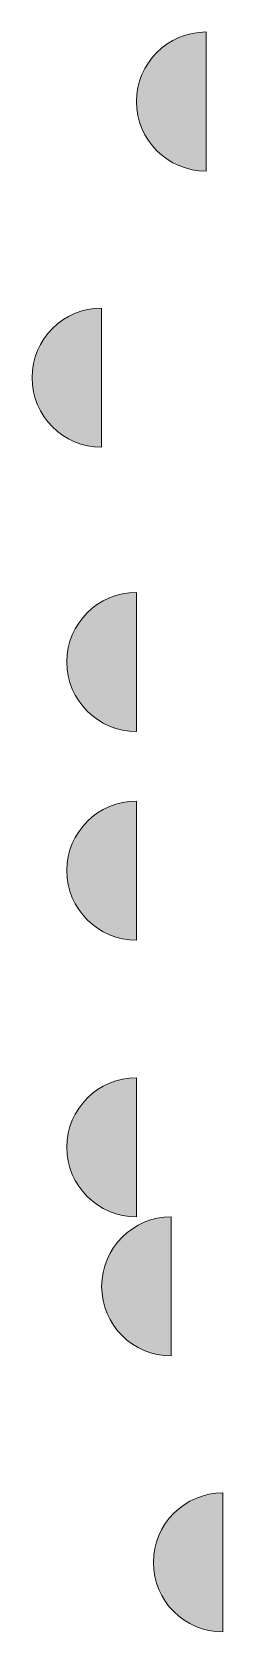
# Model space of a CAD drawing. Extents: x -4 to 110, y -68 to 4.
# Drawn here: x 102.84 to 106.27, y -43.77 to -15.07 of the extents above; entities that cross this region are included whole.
import ezdxf

# ---------------------------------------------------------------- set-up
doc = ezdxf.new("R2010")
doc.units = 0
doc.header["$MEASUREMENT"] = 0
doc.layers.add('레이어 1', color=7, linetype='Continuous', lineweight=0)

msp = doc.modelspace()

# ---------------------------------------------------------------- hatches: boundary and pattern name
at = {"layer": '레이어 1', "true_color": 0xfbe6ef, "transparency": 33554687}
h = msp.add_hatch(color=7, dxfattribs=at)
h.dxf.hatch_style = 2
edge = h.paths.add_edge_path()
edge.add_spline(control_points=[(104.717, -16.314), (104.717, -17.003), (105.276, -17.562), (105.965, -17.562), (105.965, -17.562), (105.965, -15.066), (105.965, -15.066), (105.276, -15.066), (104.717, -15.625), (104.717, -16.314)], knot_values=[0, 0, 0, 0, 1, 1, 1, 2, 2, 2, 3, 3, 3, 3], degree=3, periodic=0)
h = msp.add_hatch(color=7, dxfattribs=at)
h.dxf.hatch_style = 2
edge = h.paths.add_edge_path()
edge.add_spline(control_points=[(102.845, -21.268), (102.845, -21.958), (103.404, -22.516), (104.093, -22.516), (104.093, -22.516), (104.093, -20.02), (104.093, -20.02), (103.404, -20.02), (102.845, -20.579), (102.845, -21.268)], knot_values=[0, 0, 0, 0, 1, 1, 1, 2, 2, 2, 3, 3, 3, 3], degree=3, periodic=0)
h = msp.add_hatch(color=7, dxfattribs=at)
h.dxf.hatch_style = 2
edge = h.paths.add_edge_path()
edge.add_spline(control_points=[(103.469, -26.369), (103.469, -27.058), (104.028, -27.617), (104.717, -27.617), (104.717, -27.617), (104.717, -25.121), (104.717, -25.121), (104.028, -25.121), (103.469, -25.679), (103.469, -26.369)], knot_values=[0, 0, 0, 0, 1, 1, 1, 2, 2, 2, 3, 3, 3, 3], degree=3, periodic=0)
h = msp.add_hatch(color=7, dxfattribs=at)
h.dxf.hatch_style = 2
edge = h.paths.add_edge_path()
edge.add_spline(control_points=[(103.469, -30.113), (103.469, -30.802), (104.028, -31.361), (104.717, -31.361), (104.717, -31.361), (104.717, -28.865), (104.717, -28.865), (104.028, -28.865), (103.469, -29.424), (103.469, -30.113)], knot_values=[0, 0, 0, 0, 1, 1, 1, 2, 2, 2, 3, 3, 3, 3], degree=3, periodic=0)
h = msp.add_hatch(color=7, dxfattribs=at)
h.dxf.hatch_style = 2
edge = h.paths.add_edge_path()
edge.add_spline(control_points=[(103.469, -35.077), (103.469, -35.766), (104.028, -36.325), (104.717, -36.325), (104.717, -36.325), (104.717, -33.828), (104.717, -33.828), (104.028, -33.828), (103.469, -34.387), (103.469, -35.077)], knot_values=[0, 0, 0, 0, 1, 1, 1, 2, 2, 2, 3, 3, 3, 3], degree=3, periodic=0)
h = msp.add_hatch(color=7, dxfattribs=at)
h.dxf.hatch_style = 2
edge = h.paths.add_edge_path()
edge.add_spline(control_points=[(104.093, -37.573), (104.093, -38.262), (104.652, -38.821), (105.341, -38.821), (105.341, -38.821), (105.341, -36.325), (105.341, -36.325), (104.652, -36.325), (104.093, -36.883), (104.093, -37.573)], knot_values=[0, 0, 0, 0, 1, 1, 1, 2, 2, 2, 3, 3, 3, 3], degree=3, periodic=0)
h = msp.add_hatch(color=7, dxfattribs=at)
h.dxf.hatch_style = 2
edge = h.paths.add_edge_path()
edge.add_spline(control_points=[(105.02, -42.525), (105.02, -43.214), (105.579, -43.773), (106.268, -43.773), (106.268, -43.773), (106.268, -41.277), (106.268, -41.277), (105.579, -41.277), (105.02, -41.836), (105.02, -42.525)], knot_values=[0, 0, 0, 0, 1, 1, 1, 2, 2, 2, 3, 3, 3, 3], degree=3, periodic=0)

# ---------------------------------------------------------------- linework, layer by layer
at = {"layer": '레이어 1', "color": 250, "lineweight": 9, "true_color": 0x231815}
for points in [[(104.717, -16.314), (104.717, -17.003), (105.276, -17.562), (105.965, -17.562), (105.965, -17.562), (105.965, -15.066), (105.965, -15.066), (105.276, -15.066), (104.717, -15.625), (104.717, -16.314)], [(102.845, -21.268), (102.845, -21.958), (103.404, -22.516), (104.093, -22.516), (104.093, -22.516), (104.093, -20.02), (104.093, -20.02), (103.404, -20.02), (102.845, -20.579), (102.845, -21.268)], [(103.469, -26.369), (103.469, -27.058), (104.028, -27.617), (104.717, -27.617), (104.717, -27.617), (104.717, -25.121), (104.717, -25.121), (104.028, -25.121), (103.469, -25.679), (103.469, -26.369)], [(103.469, -30.113), (103.469, -30.802), (104.028, -31.361), (104.717, -31.361), (104.717, -31.361), (104.717, -28.865), (104.717, -28.865), (104.028, -28.865), (103.469, -29.424), (103.469, -30.113)], [(103.469, -35.077), (103.469, -35.766), (104.028, -36.325), (104.717, -36.325), (104.717, -36.325), (104.717, -33.828), (104.717, -33.828), (104.028, -33.828), (103.469, -34.387), (103.469, -35.077)], [(104.093, -37.573), (104.093, -38.262), (104.652, -38.821), (105.341, -38.821), (105.341, -38.821), (105.341, -36.325), (105.341, -36.325), (104.652, -36.325), (104.093, -36.883), (104.093, -37.573)], [(105.02, -42.525), (105.02, -43.214), (105.579, -43.773), (106.268, -43.773), (106.268, -43.773), (106.268, -41.277), (106.268, -41.277), (105.579, -41.277), (105.02, -41.836), (105.02, -42.525)]]:
    msp.add_open_spline(points, degree=3, knots=[0, 0, 0, 0, 1, 1, 1, 2, 2, 2, 3, 3, 3, 3], dxfattribs=at)

doc.saveas('drawing.dxf')
